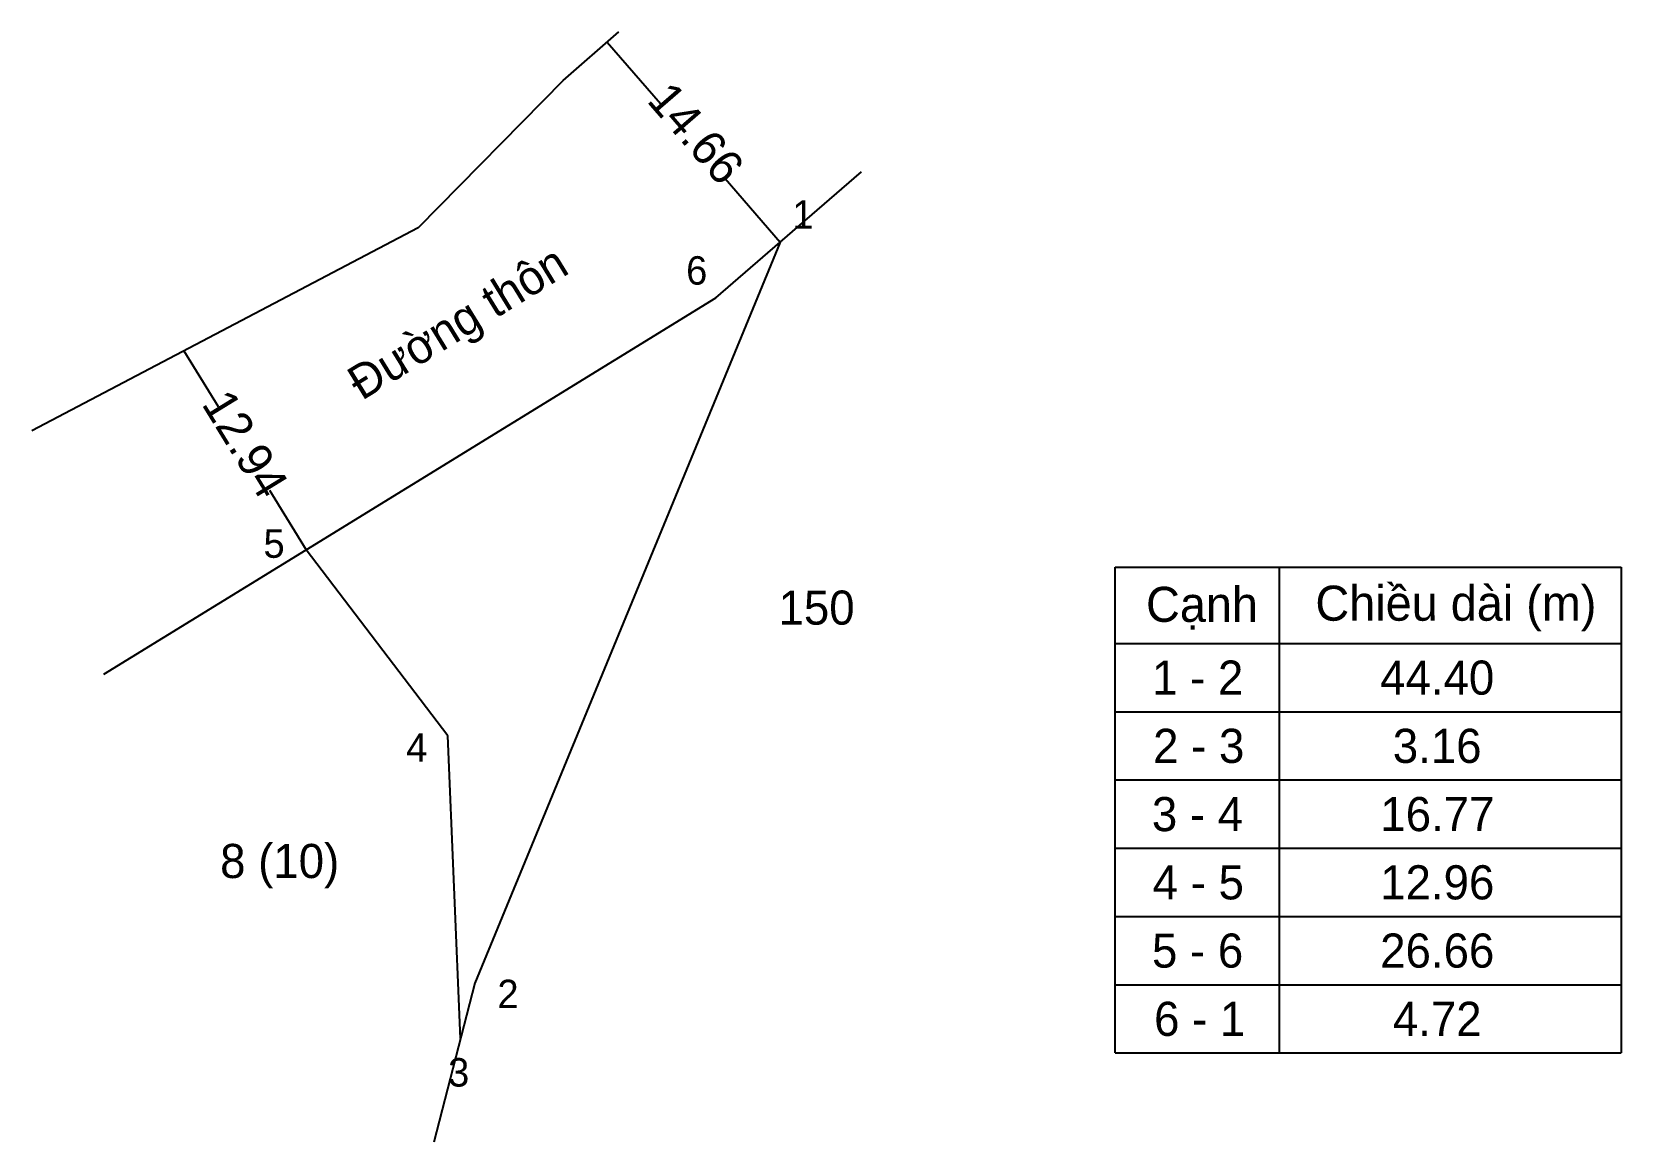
# Model space of a CAD drawing. Extents: x 545855 to 546703, y 1837832 to 1838023.
# Drawn here: x 545855 to 545943.1, y 1837887.1 to 1837948.6 of the extents above; entities that cross this region are included whole.
import ezdxf

# ---------------------------------------------------------------- set-up
doc = ezdxf.new("R2010")
doc.units = 0
doc.layers.add('Level 7', color=7, linetype='Continuous')

msp = doc.modelspace()

# ---------------------------------------------------------------- texts
at = {"layer": 'Level 7'}
for s, rotation, p in [('14.66', 310.87997, (545889.041, 1837944.771)), ('Đường thôn', 31.56099, (545873.297, 1837928.155)), ('12.94', 301.56736, (545864.387, 1837927.994))]:
    msp.add_text(s, height=1.89, rotation=rotation, dxfattribs=at).set_placement(p)
for s, height, p in [('1', 1.575, (545897.157, 1837937.7)), ('6', 1.575, (545891.271, 1837934.604)), ('5', 1.575, (545867.849, 1837919.474)), ('Cạnh', 1.9403, (545916.758, 1837915.927)), ('Chiều dài (m)', 1.94031, (545926.145, 1837915.99)), ('150', 1.89, (545896.391, 1837915.772)), ('1 - 2', 1.89, (545917.092, 1837911.894)), ('44.40', 1.89, (545929.731, 1837911.894)), ('2 - 3', 1.89, (545917.15, 1837908.114)), ('3.16', 1.89, (545930.433, 1837908.114)), ('4', 1.575, (545875.755, 1837908.178)), ('3 - 4', 1.89, (545917.082, 1837904.334)), ('16.77', 1.89, (545929.744, 1837904.334)), ('8 (10)', 1.89, (545865.445, 1837901.737)), ('4 - 5', 1.89, (545917.126, 1837900.554)), ('12.96', 1.89, (545929.735, 1837900.554)), ('5 - 6', 1.89, (545917.087, 1837896.774)), ('26.66', 1.89, (545929.735, 1837896.774)), ('2', 1.575, (545880.814, 1837894.531)), ('6 - 1', 1.89, (545917.205, 1837892.994)), ('4.72', 1.89, (545930.437, 1837892.994)), ('3', 1.575, (545878.08, 1837890.187))]:
    msp.add_text(s, height=height, dxfattribs=at).set_placement(p)

# ---------------------------------------------------------------- linework, layer by layer
at = {"layer": 'Level 7'}
for p, q in [((545884.464, 1837945.907), (545887.543, 1837948.608)), ((545886.895, 1837948.04), (545889.845, 1837944.632)), ((545893.43, 1837940.491), (545896.491, 1837936.954)), ((545896.491, 1837936.954), (545879.554, 1837895.917)), ((545892.924, 1837933.867), (545896.491, 1837936.954)), ((545870.212, 1837919.915), (545892.924, 1837933.867)), ((545863.44, 1837930.936), (545865.339, 1837927.846)), ((545868.18, 1837923.222), (545870.212, 1837919.915)), ((545878.074, 1837909.607), (545870.212, 1837919.915)), ((545915.056, 1837918.95), (545943.092, 1837918.95)), ((545915.056, 1837892.049), (545915.056, 1837918.95)), ((545924.129, 1837918.95), (545924.129, 1837892.049)), ((545943.092, 1837918.95), (545943.092, 1837892.049)), ((545915.056, 1837914.729), (545943.092, 1837914.729)), ((545915.056, 1837910.949), (545943.092, 1837910.949)), ((545878.764, 1837892.854), (545878.074, 1837909.607)), ((545915.056, 1837907.169), (545943.092, 1837907.169)), ((545915.056, 1837903.389), (545943.092, 1837903.389)), ((545915.056, 1837899.609), (545943.092, 1837899.609)), ((545879.554, 1837895.917), (545877.281, 1837887.106)), ((545915.056, 1837895.829), (545943.092, 1837895.829)), ((545915.056, 1837892.049), (545943.092, 1837892.049))]:
    msp.add_line(p, q, dxfattribs=at)
for points in [[(545884.464, 1837945.907), (545876.424, 1837937.747), (545855.008, 1837926.513)], [(545858.993, 1837913.022), (545870.212, 1837919.915), (545892.924, 1837933.867), (545896.491, 1837936.954), (545900.992, 1837940.85)]]:
    msp.add_lwpolyline(points, dxfattribs=at)

msp.set_redraw_order([(e.dxf.handle, doc.entitydb.next_handle()) for e in msp.query("TEXT MTEXT ATTDEF DIMENSION ARC_DIMENSION")])  # texts and dimensions are drawn at this point

doc.saveas('drawing.dxf')
